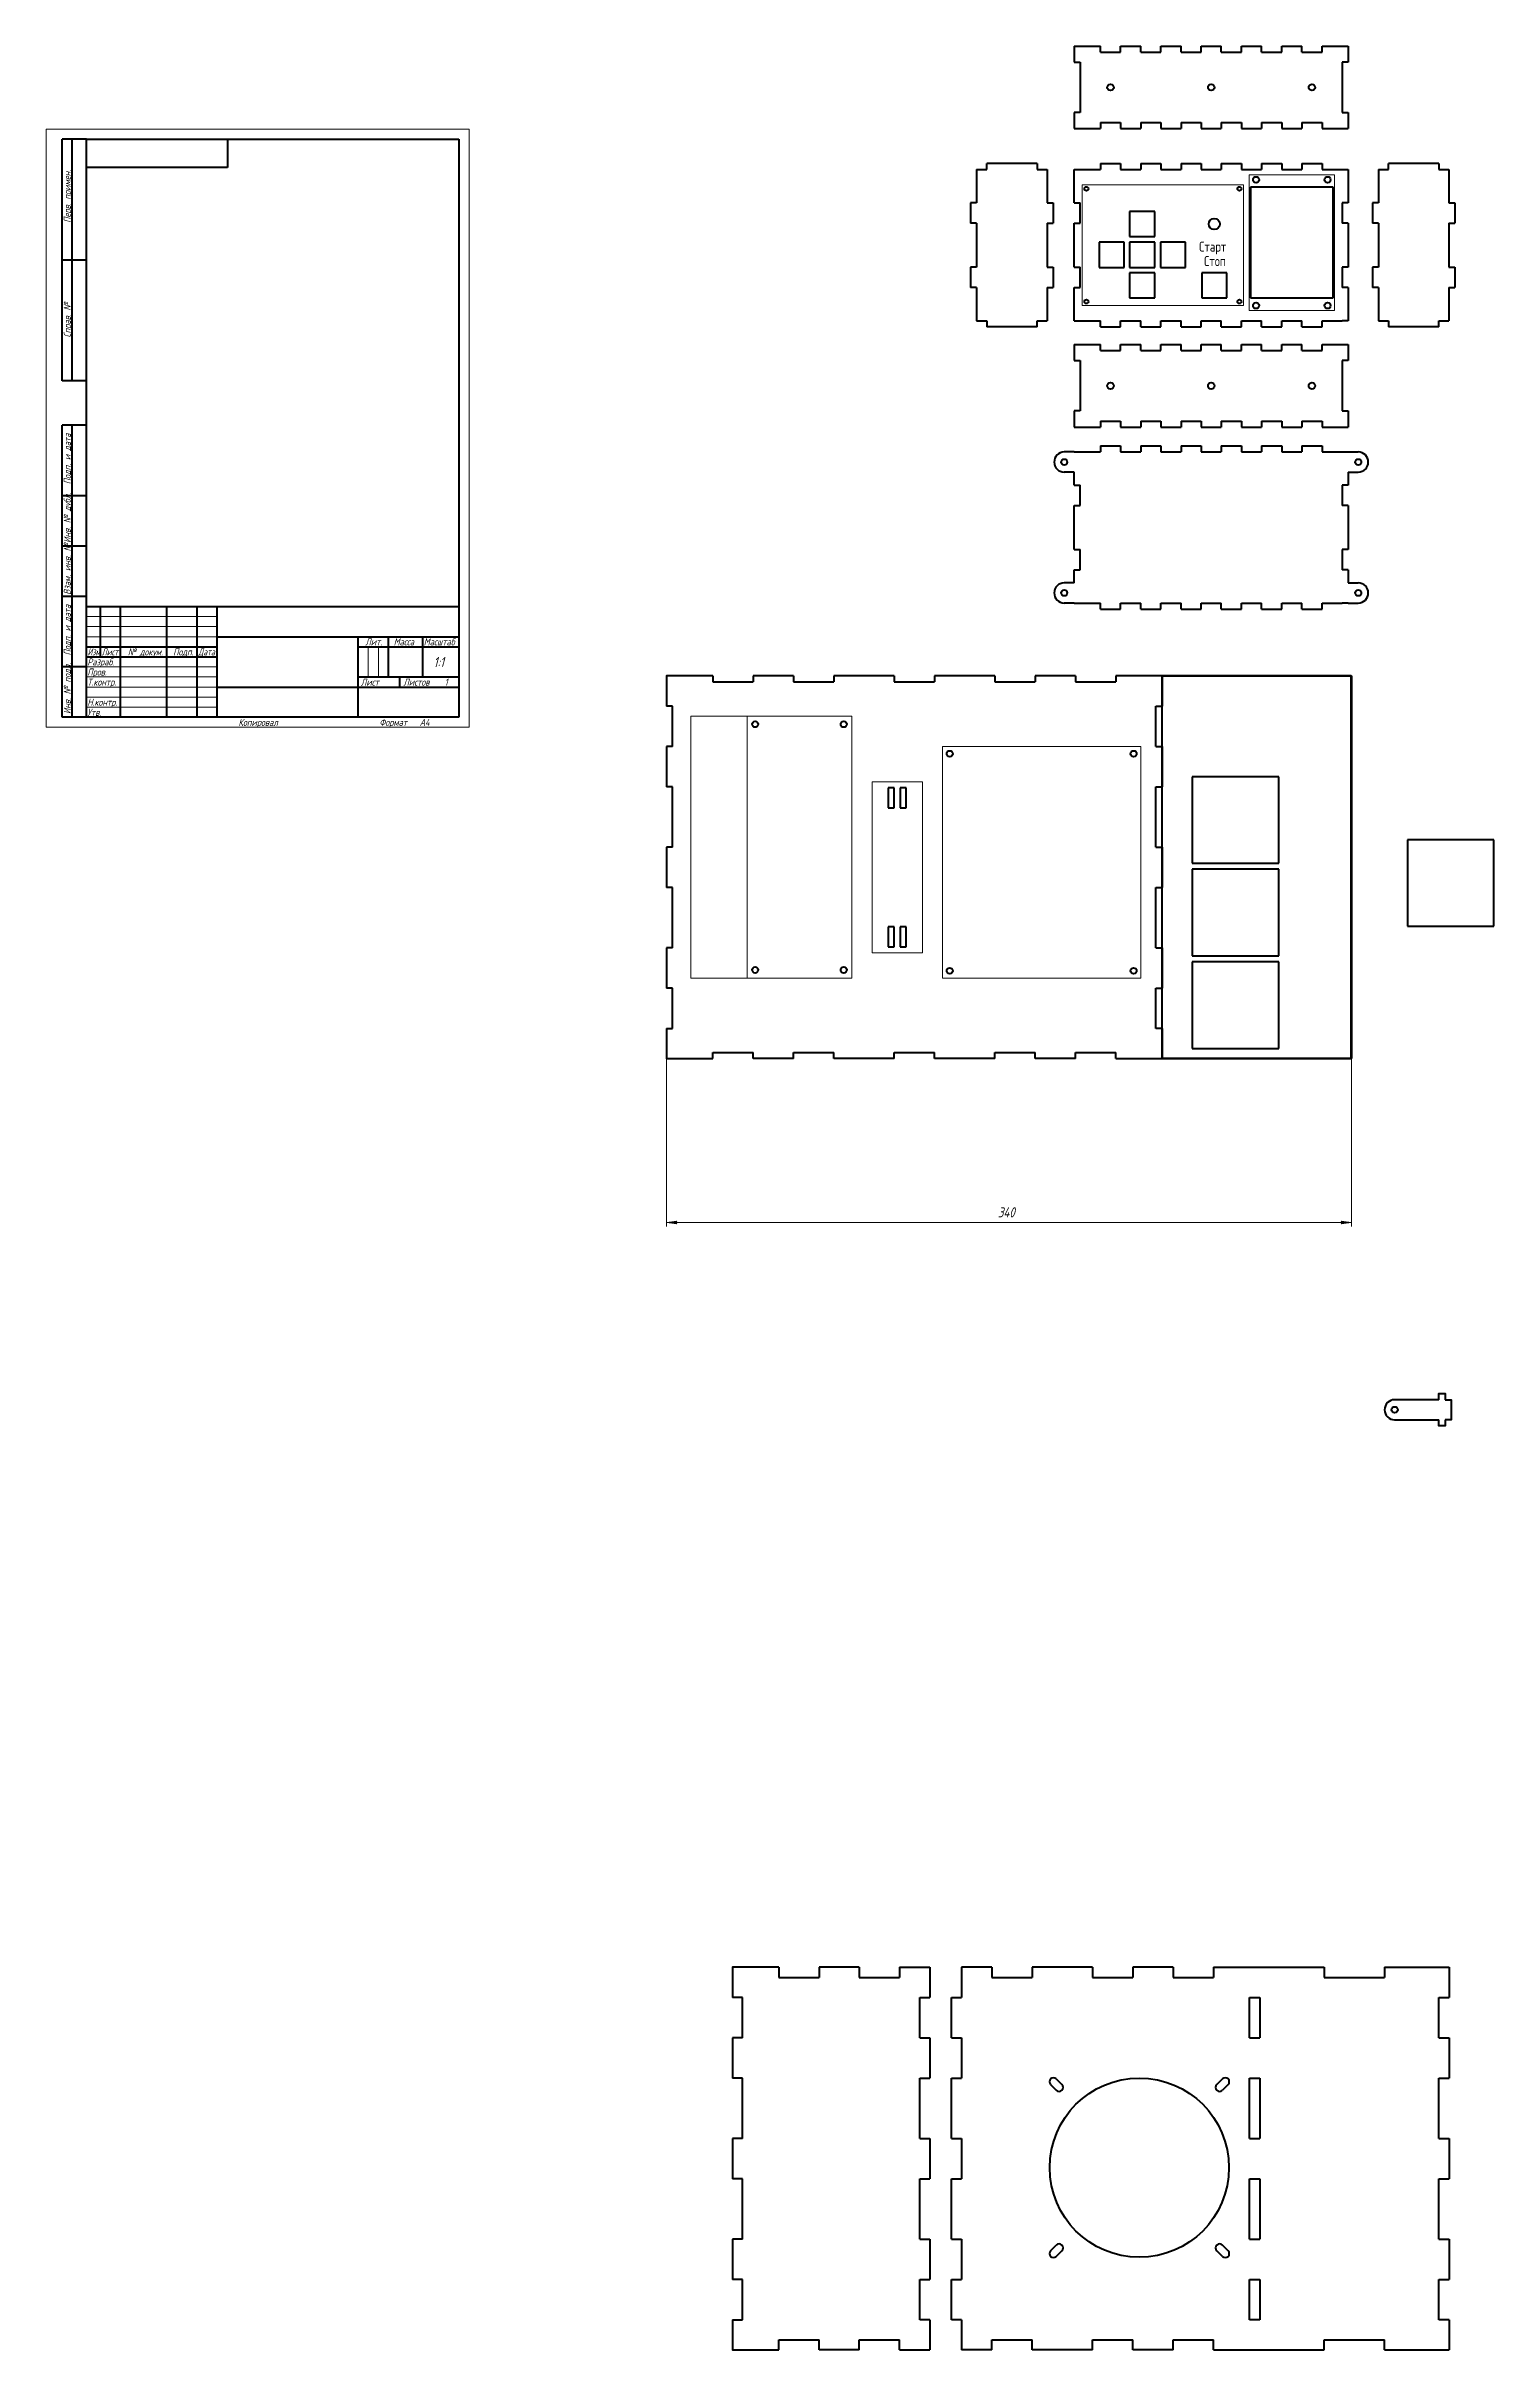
# Model space of a CAD drawing. Header units: millimetres. Extents: x 0 to 1553, y -1348 to 338.
# Drawn here: x 0 to 719, y -806 to 338 of the extents above; entities that cross this region are included whole.
import ezdxf

# ---------------------------------------------------------------- set-up
doc = ezdxf.new("R2010")
doc.units = ezdxf.units.MM
doc.linetypes.add('K5LT_BASIC', pattern=[0])
doc.linetypes.add('K5LT_THIN', pattern=[0])
doc.styles.add('KDIMTEXTSTYLE', font='GOST_AU.SHX', dxfattribs={"width": 0.96, "oblique": 15, "height": 5})
doc.styles.add('KTEXTSTYLE', font='GOST_AU.SHX', dxfattribs={"width": 0.96, "height": 5})
doc.dimstyles.new('KDIMSTYLE (1.00)', dxfattribs={"dimtxt": 5, "dimasz": 1, "dimexe": 2, "dimexo": 0, "dimgap": 1, "dimtad": 1, "dimtxsty": 'KDIMTEXTSTYLE', "dimsah": 1, "dimcen": 0, "dimdle": 1, "dimadec": 0, "dimazin": 0, "dimtfac": 0.667, "dimtmove": 0, "dimatfit": 3, "dimfxl": 1, "dimtvp": 1, "dimtolj": 1, "dimtzin": 0, "dimarcsym": 0})

# ---------------------------------------------------------------- blocks, each defined once
blk = doc.blocks.new('U3')
at = {"color": 150, "linetype": 'K5LT_BASIC', "lineweight": 60, "true_color": 0x0080ff}
for p, q in [((538, 225.7), (538, 213.2)), ((550.5, 225.7), (538, 225.7)), ((550.5, 213.2), (550.5, 225.7)), ((538, 213.2), (550.5, 213.2))]:
    blk.add_line(p, q, dxfattribs=at)
blk = doc.blocks.new('U4')
at = {"color": 150, "linetype": 'K5LT_BASIC', "lineweight": 60, "true_color": 0x0080ff}
for p, q in [((522.8, 240.9), (522.8, 228.4)), ((535.3, 240.9), (522.8, 240.9)), ((535.3, 228.4), (535.3, 240.9)), ((522.8, 228.4), (535.3, 228.4))]:
    blk.add_line(p, q, dxfattribs=at)
blk = doc.blocks.new('U5')
at = {"color": 150, "linetype": 'K5LT_BASIC', "lineweight": 60, "true_color": 0x0080ff}
for p, q in [((538, 240.9), (538, 228.4)), ((550.5, 240.9), (538, 240.9)), ((550.5, 228.4), (550.5, 240.9)), ((538, 228.4), (550.5, 228.4))]:
    blk.add_line(p, q, dxfattribs=at)
blk = doc.blocks.new('U6')
at = {"color": 150, "linetype": 'K5LT_BASIC', "lineweight": 60, "true_color": 0x0080ff}
for p, q in [((553.3, 240.9), (553.3, 228.4)), ((565.8, 240.9), (553.3, 240.9)), ((565.8, 228.4), (565.8, 240.9)), ((553.3, 228.4), (565.8, 228.4))]:
    blk.add_line(p, q, dxfattribs=at)
blk = doc.blocks.new('U7')
at = {"color": 150, "linetype": 'K5LT_BASIC', "lineweight": 60, "true_color": 0x0080ff}
for p, q in [((538, 256.2), (538, 243.7)), ((550.5, 256.2), (538, 256.2)), ((550.5, 243.7), (550.5, 256.2)), ((538, 243.7), (550.5, 243.7))]:
    blk.add_line(p, q, dxfattribs=at)
blk = doc.blocks.new('U8')
at = {"color": 150, "linetype": 'K5LT_BASIC', "lineweight": 60, "true_color": 0x0080ff}
for p, q in [((573.8, 225.7), (573.8, 213.2)), ((586.3, 225.7), (573.8, 225.7)), ((586.3, 213.2), (586.3, 225.7)), ((573.8, 213.2), (586.3, 213.2))]:
    blk.add_line(p, q, dxfattribs=at)
blk = doc.blocks.new('U9')
at = {"color": 7, "linetype": 'K5LT_THIN', "lineweight": 18}
for p, q in [((639.8, 274.4), (597.3, 274.4)), ((597.3, 274.4), (597.3, 206.9)), ((639.8, 206.9), (639.8, 274.4)), ((597.3, 206.9), (639.8, 206.9))]:
    blk.add_line(p, q, dxfattribs=at)
blk = doc.blocks.new('U10')
at = {"color": 150, "linetype": 'K5LT_BASIC', "lineweight": 60, "true_color": 0x0080ff}
for p, q in [((639, 268.2), (598, 268.2)), ((598, 268.2), (598, 213.2)), ((639, 213.2), (639, 268.2)), ((598, 213.2), (639, 213.2))]:
    blk.add_line(p, q, dxfattribs=at)
blk = doc.blocks.new('T3')
at = {"color": 7, "char_height": 5, "attachment_point": 1, "style": 'KTEXTSTYLE'}
for s, insert in [('\\H5.0;\\W1.000;\\Q15;\\Q0;\\W0.965;Старт', (572.5, 241.2)), ('\\H5.0;\\W1.000;\\Q15;\\Q0;\\W0.965; Стоп', (572.5, 234))]:
    blk.add_mtext(s, dxfattribs=dict(at, insert=insert))
blk = doc.blocks.new('U11')
at = {"color": 7, "linetype": 'K5LT_THIN', "lineweight": 18}
for p, q in [((400.1, 5.5), (348.1, 5.5)), ((348.1, 5.5), (348.1, -124.5)), ((400.1, -124.5), (400.1, 5.5)), ((348.1, -124.5), (400.1, -124.5))]:
    blk.add_line(p, q, dxfattribs=at)
blk = doc.blocks.new('U12')
at = {"color": 7, "linetype": 'K5LT_THIN', "lineweight": 18}
for p, q in [((400.1, 5.5), (320.1, 5.5)), ((320.1, 5.5), (320.1, -124.5)), ((400.1, -124.5), (400.1, 5.5)), ((320.1, -124.5), (400.1, -124.5))]:
    blk.add_line(p, q, dxfattribs=at)
blk = doc.blocks.new('U13')
at = {"color": 7, "linetype": 'K5LT_THIN', "lineweight": 18}
for p, q in [((543.6, -9.5), (445.1, -9.5)), ((445.1, -9.5), (445.1, -124.5)), ((543.6, -124.5), (543.6, -9.5)), ((445.1, -124.5), (543.6, -124.5))]:
    blk.add_line(p, q, dxfattribs=at)
blk = doc.blocks.new('U14')
at = {"color": 7, "linetype": 'K5LT_THIN', "lineweight": 18}
for p, q in [((435.1, -27), (410.1, -27)), ((410.1, -27), (410.1, -112)), ((435.1, -112), (435.1, -27)), ((410.1, -112), (435.1, -112))]:
    blk.add_line(p, q, dxfattribs=at)
blk = doc.blocks.new('U15')
at = {"color": 150, "linetype": 'K5LT_BASIC', "lineweight": 60, "true_color": 0x0080ff}
for p, q in [((427.1, -30), (424.1, -30)), ((424.1, -30), (424.1, -40)), ((427.1, -40), (427.1, -30)), ((424.1, -40), (427.1, -40))]:
    blk.add_line(p, q, dxfattribs=at)
blk = doc.blocks.new('U16')
at = {"color": 150, "linetype": 'K5LT_BASIC', "lineweight": 60, "true_color": 0x0080ff}
for p, q in [((421.1, -30), (418.1, -30)), ((418.1, -30), (418.1, -40)), ((421.1, -40), (421.1, -30)), ((418.1, -40), (421.1, -40))]:
    blk.add_line(p, q, dxfattribs=at)
blk = doc.blocks.new('U17')
at = {"color": 150, "linetype": 'K5LT_BASIC', "lineweight": 60, "true_color": 0x0080ff}
for p, q in [((427.1, -99), (424.1, -99)), ((424.1, -99), (424.1, -109)), ((427.1, -109), (427.1, -99)), ((424.1, -109), (427.1, -109))]:
    blk.add_line(p, q, dxfattribs=at)
blk = doc.blocks.new('U18')
at = {"color": 150, "linetype": 'K5LT_BASIC', "lineweight": 60, "true_color": 0x0080ff}
for p, q in [((421.1, -99), (418.1, -99)), ((418.1, -99), (418.1, -109)), ((421.1, -109), (421.1, -99)), ((418.1, -109), (421.1, -109))]:
    blk.add_line(p, q, dxfattribs=at)
blk = doc.blocks.new('U44')
at = {"color": 150, "linetype": 'K5LT_BASIC', "lineweight": 60, "true_color": 0x0080ff}
for p, q in [((612.1, -116.5), (569.1, -116.5)), ((569.1, -116.5), (569.1, -159.5)), ((612.1, -159.5), (612.1, -116.5)), ((569.1, -159.5), (612.1, -159.5))]:
    blk.add_line(p, q, dxfattribs=at)
blk = doc.blocks.new('U45')
at = {"color": 150, "linetype": 'K5LT_BASIC', "lineweight": 60, "true_color": 0x0080ff}
for p, q in [((718.9, -55.8), (675.9, -55.8)), ((675.9, -55.8), (675.9, -98.8)), ((718.9, -98.8), (718.9, -55.8)), ((675.9, -98.8), (718.9, -98.8))]:
    blk.add_line(p, q, dxfattribs=at)
blk = doc.blocks.new('U46')
at = {"color": 150, "linetype": 'K5LT_BASIC', "lineweight": 60, "true_color": 0x0080ff}
for p, q in [((612.1, -70.5), (569.1, -70.5)), ((569.1, -70.5), (569.1, -113.5)), ((612.1, -113.5), (612.1, -70.5)), ((569.1, -113.5), (612.1, -113.5))]:
    blk.add_line(p, q, dxfattribs=at)
blk = doc.blocks.new('U47')
at = {"color": 150, "linetype": 'K5LT_BASIC', "lineweight": 60, "true_color": 0x0080ff}
for p, q in [((612.1, -24.5), (569.1, -24.5)), ((569.1, -24.5), (569.1, -67.5)), ((612.1, -67.5), (612.1, -24.5)), ((569.1, -67.5), (612.1, -67.5))]:
    blk.add_line(p, q, dxfattribs=at)
blk = doc.blocks.new('U48')
at = {"color": 150, "linetype": 'K5LT_BASIC', "lineweight": 60, "true_color": 0x0080ff}
for p, q in [((554.1, 25.5), (648.1, 25.5)), ((554.1, -164.5), (554.1, 25.5)), ((648.1, 25.5), (648.1, -164.5)), ((648.1, -164.5), (554.1, -164.5))]:
    blk.add_line(p, q, dxfattribs=at)
blk = doc.blocks.new('D0')
for points in [[(312.6, -245.8), (313.1, -245.2), (308.1, -245.8), (313.1, -246.5)], [(648.1, -245.8), (643.1, -245.2), (643.6, -245.8), (643.1, -246.5)]]:
    blk.add_hatch(color=7).paths.add_polyline_path(points)
at = {"color": 7, "linetype": 'K5LT_THIN', "lineweight": 18}
for p, q in [((308.1, -164.5), (308.1, -247.8)), ((648.1, -164.5), (648.1, -247.8)), ((308.1, -245.8), (313.1, -245.2)), ((313.1, -246.5), (308.1, -245.8)), ((313.1, -245.2), (312.6, -245.8)), ((312.6, -245.8), (313.1, -246.5)), ((643.6, -245.8), (643.1, -245.2)), ((643.1, -245.2), (648.1, -245.8)), ((648.1, -245.8), (643.1, -246.5)), ((643.1, -246.5), (643.6, -245.8))]:
    blk.add_line(p, q, dxfattribs=at)
blk.add_wipeout([(472.6, -244.8), (472.6, -237.5), (483.1, -237.5), (483.1, -244.8)])
blk.add_line((308.1, -245.8), (648.1, -245.8), dxfattribs=at)
at = {"color": 7, "insert": (472.6, -238.3), "char_height": 5, "attachment_point": 1, "style": 'KTEXTSTYLE'}
blk.add_mtext('\\H5.0;\\W1.000;\\Q15;\\Q15;\\W0.965;340', dxfattribs=at)
blk = doc.blocks.new('KDIMARROW_01')
blk.add_hatch(color=0).paths.add_polyline_path([(0, 0), (-5, 0.7), (-4.5, 0), (-5, -0.7)])
at = {"color": 0, "linetype": 'K5LT_THIN', "lineweight": 18}
for p, q in [((-4.5, 0), (-5, 0.7)), ((-5, 0.7), (0, 0)), ((0, 0), (-5, -0.7)), ((-5, -0.7), (-4.5, 0)), ((0, 0), (-1, 0))]:
    blk.add_line(p, q, dxfattribs=at)
blk = doc.blocks.new('U57')
at = {"color": 7, "linetype": 'K5LT_THIN', "lineweight": 18}
for p, q in [((0, 0), (0, 297)), ((0, 297), (210, 297)), ((210, 297), (210, 0)), ((20, 55), (85, 55)), ((20, 50), (85, 50)), ((20, 45), (85, 45)), ((160, 25), (160, 40)), ((165, 25), (165, 40)), ((20, 30), (85, 30)), ((20, 25), (85, 25)), ((20, 20), (85, 20)), ((20, 15), (85, 15)), ((210, 0), (0, 0)), ((20, 10), (85, 10))]:
    blk.add_line(p, q, dxfattribs=at)
at = {"color": 150, "linetype": 'K5LT_BASIC', "lineweight": 60, "true_color": 0x0080ff}
for p, q in [((8, 172), (8, 292)), ((20, 292), (8, 292)), ((13, 172), (13, 292)), ((20, 5), (20, 292)), ((20, 292), (205, 292)), ((90, 292), (90, 278)), ((205, 292), (205, 5)), ((90, 278), (20, 278)), ((20, 232), (8, 232)), ((20, 172), (8, 172)), ((8, 5), (8, 150)), ((20, 150), (8, 150)), ((13, 5), (13, 150)), ((20, 115), (8, 115)), ((20, 90), (8, 90)), ((20, 65), (8, 65)), ((20, 60), (205, 60)), ((20, 5), (20, 60)), ((27, 35), (27, 60)), ((37, 5), (37, 60)), ((60, 5), (60, 60)), ((75, 5), (75, 60)), ((85, 5), (85, 60)), ((20, 40), (85, 40)), ((20, 35), (85, 35)), ((85, 45), (205, 45)), ((155, 5), (155, 45)), ((155, 40), (170, 40)), ((170, 25), (170, 45)), ((170, 40), (205, 40)), ((187, 25), (187, 45)), ((20, 30), (8, 30)), ((155, 25), (205, 25)), ((175.6, 20), (175.6, 25)), ((85, 20), (155, 20)), ((155, 20), (205, 20)), ((20, 5), (8, 5)), ((205, 5), (20, 5))]:
    blk.add_line(p, q, dxfattribs=at)
at = {"color": 7, "char_height": 3.5, "attachment_point": 1, "rotation": 90, "style": 'KTEXTSTYLE'}
for s, insert in [('\\H5.0;\\W1.000;\\Q15;\\Q15;\\W0.965;\\H3.50;Перв. примен.', (8.8, 250.5)), ('\\H5.0;\\W1.000;\\Q15;\\Q15;\\W0.965;\\H3.50;Справ. №', (8.8, 193.6)), ('\\H5.0;\\W1.000;\\Q15;\\Q15;\\W0.965;\\H3.50;Подп. и дата', (8.8, 120.7)), ('\\H5.0;\\W1.000;\\Q15;\\Q15;\\W0.965;\\H3.50;Инв. № дубл.', (8.8, 91.6)), ('\\H5.0;\\W1.000;\\Q15;\\Q15;\\W0.965;\\H3.50;Взам. инв. №', (8.8, 65.8)), ('\\H5.0;\\W1.000;\\Q15;\\Q15;\\W0.965;\\H3.50;Подп. и дата', (8.8, 35.7)), ('\\H5.0;\\W1.000;\\Q15;\\Q15;\\W0.965;\\H3.50;Инв. № подл.', (8.8, 6.6))]:
    blk.add_mtext(s, dxfattribs=dict(at, insert=insert))
at = {"color": 7, "attachment_point": 1, "style": 'KTEXTSTYLE'}
for s, insert, char_height in [('\\H5.0;\\W1.000;\\Q15;\\Q15;\\W0.784;\\H3.50;Изм.', (20.6, 39.2), 3.5), ('\\H5.0;\\W1.000;\\Q15;\\Q15;\\W0.799;\\H3.50;Лист', (27.6, 39.2), 3.5), ('\\H5.0;\\W1.000;\\Q15;\\Q15;\\W0.965;\\H3.50;№ докум.', (40.6, 39.2), 3.5), ('\\H5.0;\\W1.000;\\Q15;\\Q15;\\W0.965;\\H3.50;Подп.', (63.1, 39.2), 3.5), ('\\H5.0;\\W1.000;\\Q15;\\Q15;\\W0.799;\\H3.50;Дата', (75.6, 39.2), 3.5), ('\\H5.0;\\W1.000;\\Q15;\\Q15;\\W0.965;\\H3.50;Лит.', (158.5, 44.2), 3.5), ('\\H5.0;\\W1.000;\\Q15;\\Q15;\\W0.965;\\H3.50;Масса', (172.6, 44.2), 3.5), ('\\H5.0;\\W1.000;\\Q15;\\Q15;\\W0.930;\\H3.50;Масштаб', (187.5, 44.2), 3.5), ('\\H5.0;\\W1.000;\\Q15;\\Q15;\\W0.965;1:1', (192.4, 34.9), 5), ('\\H5.0;\\W1.000;\\Q15;\\Q15;\\W0.965;\\H3.50;Разраб.', (20.5, 34.2), 3.5), ('\\H5.0;\\W1.000;\\Q15;\\Q15;\\W0.965;\\H3.50;Пров.', (20.5, 29.2), 3.5), ('\\H5.0;\\W1.000;\\Q15;\\Q15;\\W0.965;\\H3.50;Т.контр.', (20.5, 24.2), 3.5), ('\\H5.0;\\W1.000;\\Q15;\\Q15;\\W0.965;\\H3.50;Лист', (156.3, 24.2), 3.5), ('\\H5.0;\\W1.000;\\Q15;\\Q15;\\W0.965;\\H3.50;Листов', (177.4, 24.2), 3.5), ('\\H5.0;\\W1.000;\\Q15;\\Q15;\\W0.965;\\H3.50;1', (197.9, 24.2), 3.5), ('\\H5.0;\\W1.000;\\Q15;\\Q15;\\W0.965;\\H3.50;Н.контр.', (20.5, 14.2), 3.5), ('\\H5.0;\\W1.000;\\Q15;\\Q15;\\W0.965;\\H3.50;Утв.', (20.5, 9.2), 3.5), ('\\H5.0;\\W1.000;\\Q15;\\Q15;\\W0.965;\\H3.50;Копировал', (95.5, 4.2), 3.5), ('\\H5.0;\\W1.000;\\Q15;\\Q15;\\W0.965;\\H3.50;Формат', (165.5, 4.2), 3.5), ('\\H5.0;\\W1.000;\\Q15;\\Q15;\\W0.965;\\H3.50;A4', (185.5, 4.2), 3.5)]:
    blk.add_mtext(s, dxfattribs=dict(at, insert=insert, char_height=char_height))

msp = doc.modelspace()

# ---------------------------------------------------------------- linework, layer by layer
at = {"color": 150, "linetype": 'K5LT_BASIC', "lineweight": 60, "true_color": 0x0080ff}
for p, q in [((510.513, 338.265), (513.513, 338.265)), ((510.513, 338.265), (510.513, 330.265)), ((523.513, 335.265), (523.513, 338.265)), ((533.513, 335.265), (533.513, 338.265)), ((543.513, 335.265), (543.513, 338.265)), ((553.513, 335.265), (553.513, 338.265)), ((563.513, 335.265), (563.513, 338.265)), ((573.513, 335.265), (573.513, 338.265)), ((583.513, 335.265), (583.513, 338.265)), ((593.513, 335.265), (593.513, 338.265)), ((603.513, 335.265), (603.513, 338.265)), ((613.513, 335.265), (613.513, 338.265)), ((623.513, 335.265), (623.513, 338.265)), ((623.513, 335.265), (633.513, 335.265)), ((633.513, 335.265), (633.513, 338.265)), ((646.513, 338.265), (646.513, 330.265)), ((510.513, 330.265), (513.513, 330.265)), ((513.513, 330.265), (513.513, 305.265)), ((643.513, 330.265), (643.513, 305.265)), ((646.513, 330.265), (643.513, 330.265)), ((513.513, 305.265), (510.513, 305.265)), ((510.513, 305.265), (510.513, 297.265)), ((523.513, 300.265), (523.513, 297.265)), ((533.513, 300.265), (533.513, 297.265)), ((543.513, 300.265), (543.513, 297.265)), ((553.513, 300.265), (553.513, 297.265)), ((563.513, 300.265), (563.513, 297.265)), ((573.513, 300.265), (573.513, 297.265)), ((583.513, 300.265), (583.513, 297.265)), ((593.513, 300.265), (593.513, 297.265)), ((603.513, 300.265), (603.513, 297.265)), ((613.513, 300.265), (613.513, 297.265)), ((623.513, 300.265), (623.513, 297.265)), ((623.513, 300.265), (633.513, 300.265)), ((633.513, 300.265), (633.513, 297.265)), ((643.513, 305.265), (646.513, 305.265)), ((646.513, 305.265), (646.513, 297.265)), ((510.513, 297.265), (513.513, 297.265)), ((462.037, 276.912), (467.037, 276.912)), ((467.037, 276.912), (467.037, 279.912)), ((492.037, 279.912), (467.037, 279.912)), ((492.037, 279.912), (492.037, 276.912)), ((492.037, 276.912), (497.037, 276.912)), ((510.513, 276.912), (513.513, 276.912)), ((523.513, 279.912), (523.513, 276.912)), ((533.513, 279.912), (533.513, 276.912)), ((543.513, 279.912), (543.513, 276.912)), ((553.513, 279.912), (553.513, 276.912)), ((563.513, 279.912), (563.513, 276.912)), ((573.513, 279.912), (573.513, 276.912)), ((583.513, 279.912), (583.513, 276.912)), ((593.513, 279.912), (593.513, 276.912)), ((603.513, 279.912), (603.513, 276.912)), ((613.513, 279.912), (613.513, 276.912)), ((623.513, 279.912), (623.513, 276.912)), ((623.513, 279.912), (633.513, 279.912)), ((633.513, 279.912), (633.513, 276.912)), ((661.504, 276.912), (666.504, 276.912)), ((666.504, 276.912), (666.504, 279.912)), ((691.504, 279.912), (666.504, 279.912)), ((691.504, 279.912), (691.504, 276.912)), ((691.504, 276.912), (696.504, 276.912)), ((462.037, 260.412), (459.037, 260.412)), ((497.037, 260.412), (500.037, 260.412)), ((510.513, 260.412), (513.513, 260.412)), ((646.513, 260.412), (643.513, 260.412)), ((661.504, 260.412), (658.504, 260.412)), ((696.504, 260.412), (699.504, 260.412)), ((462.037, 250.412), (459.037, 250.412)), ((497.037, 250.412), (500.037, 250.412)), ((510.513, 250.412), (513.513, 250.412)), ((646.513, 250.412), (643.513, 250.412)), ((661.504, 250.412), (658.504, 250.412)), ((696.504, 250.412), (699.504, 250.412)), ((462.037, 228.412), (459.037, 228.412)), ((462.037, 218.412), (459.037, 218.412)), ((497.037, 228.412), (500.037, 228.412)), ((497.037, 218.412), (500.037, 218.412)), ((510.513, 228.412), (513.513, 228.412)), ((510.513, 218.412), (513.513, 218.412)), ((646.513, 228.412), (643.513, 228.412)), ((646.513, 218.412), (643.513, 218.412)), ((661.504, 228.412), (658.504, 228.412)), ((661.504, 218.412), (658.504, 218.412)), ((696.504, 228.412), (699.504, 228.412)), ((696.504, 218.412), (699.504, 218.412)), ((462.037, 201.912), (467.037, 201.912)), ((467.037, 201.912), (467.037, 198.912)), ((492.037, 198.912), (467.037, 198.912)), ((492.037, 198.912), (492.037, 201.912)), ((492.037, 201.912), (497.037, 201.912)), ((510.513, 201.912), (513.513, 201.912)), ((513.513, 201.912), (523.513, 201.912)), ((523.513, 198.912), (523.513, 201.912)), ((533.513, 198.912), (533.513, 201.912)), ((543.513, 198.912), (543.513, 201.912)), ((553.513, 198.912), (553.513, 201.912)), ((563.513, 198.912), (563.513, 201.912)), ((573.513, 198.912), (573.513, 201.912)), ((583.513, 198.912), (583.513, 201.912)), ((593.513, 198.912), (593.513, 201.912)), ((603.513, 198.912), (603.513, 201.912)), ((613.513, 198.912), (613.513, 201.912)), ((623.513, 198.912), (623.513, 201.912)), ((623.513, 198.912), (633.513, 198.912)), ((633.513, 198.912), (633.513, 201.912)), ((633.513, 201.912), (643.513, 201.912)), ((646.513, 201.912), (643.513, 201.912)), ((661.504, 201.912), (666.504, 201.912)), ((666.504, 201.912), (666.504, 198.912)), ((691.504, 198.912), (666.504, 198.912)), ((691.504, 198.912), (691.504, 201.912)), ((691.504, 201.912), (696.504, 201.912)), ((510.513, 190.084), (513.513, 190.084)), ((510.513, 190.084), (510.513, 182.084)), ((523.513, 187.084), (523.513, 190.084)), ((533.513, 187.084), (533.513, 190.084)), ((543.513, 187.084), (543.513, 190.084)), ((553.513, 187.084), (553.513, 190.084)), ((563.513, 187.084), (563.513, 190.084)), ((573.513, 187.084), (573.513, 190.084)), ((583.513, 187.084), (583.513, 190.084)), ((593.513, 187.084), (593.513, 190.084)), ((603.513, 187.084), (603.513, 190.084)), ((613.513, 187.084), (613.513, 190.084)), ((623.513, 187.084), (623.513, 190.084)), ((623.513, 187.084), (633.513, 187.084)), ((633.513, 187.084), (633.513, 190.084)), ((646.513, 190.084), (646.513, 182.084)), ((510.513, 182.084), (513.513, 182.084)), ((513.513, 182.084), (513.513, 157.084)), ((643.513, 182.084), (643.513, 157.084)), ((646.513, 182.084), (643.513, 182.084)), ((513.513, 157.084), (510.513, 157.084)), ((510.513, 157.084), (510.513, 149.084)), ((510.513, 149.084), (513.513, 149.084)), ((523.513, 152.084), (523.513, 149.084)), ((533.513, 152.084), (533.513, 149.084)), ((543.513, 152.084), (543.513, 149.084)), ((553.513, 152.084), (553.513, 149.084)), ((563.513, 152.084), (563.513, 149.084)), ((573.513, 152.084), (573.513, 149.084)), ((583.513, 152.084), (583.513, 149.084)), ((593.513, 152.084), (593.513, 149.084)), ((603.513, 152.084), (603.513, 149.084)), ((613.513, 152.084), (613.513, 149.084)), ((623.513, 152.084), (623.513, 149.084)), ((623.513, 152.084), (633.513, 152.084)), ((633.513, 152.084), (633.513, 149.084)), ((643.513, 157.084), (646.513, 157.084)), ((646.513, 157.084), (646.513, 149.084)), ((523.513, 139.722), (523.513, 136.722)), ((533.513, 139.722), (533.513, 136.722)), ((543.513, 139.722), (543.513, 136.722)), ((553.513, 139.722), (553.513, 136.722)), ((563.513, 139.722), (563.513, 136.722)), ((573.513, 139.722), (573.513, 136.722)), ((583.513, 139.722), (583.513, 136.722)), ((593.513, 139.722), (593.513, 136.722)), ((603.513, 139.722), (603.513, 136.722)), ((613.513, 139.722), (613.513, 136.722)), ((623.513, 139.722), (623.513, 136.722)), ((623.513, 139.722), (633.513, 139.722)), ((633.513, 139.722), (633.513, 136.722)), ((510.513, 136.722), (505.513, 136.722)), ((510.513, 126.722), (505.513, 126.722)), ((510.513, 136.722), (513.513, 136.722)), ((646.513, 136.722), (651.513, 136.722)), ((646.513, 126.722), (651.513, 126.722)), ((510.513, 120.222), (513.513, 120.222)), ((646.513, 120.222), (643.513, 120.222)), ((510.513, 110.222), (513.513, 110.222)), ((646.513, 110.222), (643.513, 110.222)), ((510.513, 88.222), (513.513, 88.222)), ((646.513, 88.222), (643.513, 88.222)), ((510.513, 71.722), (505.513, 71.722)), ((510.513, 78.222), (513.513, 78.222)), ((646.513, 78.222), (643.513, 78.222)), ((646.513, 71.722), (651.513, 71.722)), ((510.513, 61.722), (505.513, 61.722)), ((510.513, 61.722), (513.513, 61.722)), ((510.513, 61.722), (513.513, 61.722)), ((513.513, 61.722), (523.513, 61.722)), ((523.513, 58.722), (523.513, 61.722)), ((533.513, 58.722), (533.513, 61.722)), ((543.513, 58.722), (543.513, 61.722)), ((553.513, 58.722), (553.513, 61.722)), ((563.513, 58.722), (563.513, 61.722)), ((573.513, 58.722), (573.513, 61.722)), ((583.513, 58.722), (583.513, 61.722)), ((593.513, 58.722), (593.513, 61.722)), ((603.513, 58.722), (603.513, 61.722)), ((613.513, 58.722), (613.513, 61.722)), ((623.513, 58.722), (623.513, 61.722)), ((623.513, 58.722), (633.513, 58.722)), ((633.513, 58.722), (633.513, 61.722)), ((633.513, 61.722), (643.513, 61.722)), ((646.513, 61.722), (643.513, 61.722)), ((646.513, 61.722), (651.513, 61.722)), ((331.071, 25.511), (331.071, 22.511)), ((351.071, 25.511), (351.071, 22.511)), ((371.071, 25.511), (371.071, 22.511)), ((391.071, 25.511), (391.071, 22.511)), ((421.071, 25.511), (421.071, 22.511)), ((441.071, 25.511), (441.071, 22.511)), ((471.071, 25.511), (471.071, 22.511)), ((491.071, 25.511), (491.071, 22.511)), ((511.071, 25.511), (511.071, 22.511)), ((531.071, 25.511), (531.071, 22.511)), ((554.071, 25.511), (554.071, 10.511)), ((331.071, 22.511), (351.071, 22.511)), ((371.071, 22.511), (391.071, 22.511)), ((421.071, 22.511), (441.071, 22.511)), ((471.071, 22.511), (491.071, 22.511)), ((511.071, 22.511), (531.071, 22.511)), ((311.071, 10.511), (308.071, 10.511)), ((551.071, 10.511), (554.071, 10.511)), ((311.071, -9.489), (308.071, -9.489)), ((308.071, -9.489), (308.071, -29.489)), ((551.071, -9.489), (554.071, -9.489)), ((554.071, -9.489), (554.071, -29.489)), ((311.071, -29.489), (308.071, -29.489)), ((551.071, -29.489), (554.071, -29.489)), ((311.071, -59.489), (308.071, -59.489)), ((308.071, -59.489), (308.071, -79.489)), ((551.071, -59.489), (554.071, -59.489)), ((554.071, -59.489), (554.071, -79.489)), ((311.071, -79.489), (308.071, -79.489)), ((551.071, -79.489), (554.071, -79.489)), ((311.071, -109.489), (308.071, -109.489)), ((308.071, -109.489), (308.071, -129.489)), ((551.071, -109.489), (554.071, -109.489)), ((554.071, -109.489), (554.071, -129.489)), ((311.071, -129.489), (308.071, -129.489)), ((551.071, -129.489), (554.071, -129.489)), ((308.071, -149.489), (311.071, -149.489)), ((554.071, -149.489), (551.071, -149.489)), ((554.071, -149.489), (554.071, -164.489)), ((331.071, -164.489), (331.071, -161.489)), ((331.071, -161.489), (351.071, -161.489)), ((351.071, -164.489), (351.071, -161.489)), ((371.071, -164.489), (371.071, -161.489)), ((371.071, -161.489), (391.071, -161.489)), ((391.071, -164.489), (391.071, -161.489)), ((421.071, -164.489), (421.071, -161.489)), ((421.071, -161.489), (441.071, -161.489)), ((441.071, -164.489), (441.071, -161.489)), ((471.071, -164.489), (471.071, -161.489)), ((471.071, -161.489), (491.071, -161.489)), ((491.071, -164.489), (491.071, -161.489)), ((511.071, -164.489), (511.071, -161.489)), ((511.071, -161.489), (531.071, -161.489)), ((531.071, -164.489), (531.071, -161.489)), ((664.59, -338.859), (664.59, -338.859)), ((691.59, -333.859), (669.59, -333.859)), ((674.59, -333.859), (669.59, -333.859)), ((669.59, -343.859), (691.59, -343.859)), ((669.59, -343.859), (674.59, -343.859)), ((363.778, -615.675), (363.778, -620.675)), ((383.778, -615.675), (383.778, -620.675)), ((403.778, -615.675), (403.778, -620.675)), ((423.778, -615.675), (423.778, -620.675)), ((423.778, -615.675), (438.778, -615.675)), ((438.778, -615.675), (438.778, -630.675)), ((454.571, -615.675), (454.571, -630.675)), ((469.571, -615.675), (469.571, -620.675)), ((489.571, -615.675), (489.571, -620.675)), ((519.571, -615.675), (519.571, -620.675)), ((539.571, -615.675), (539.571, -620.675)), ((559.571, -615.675), (559.571, -620.675)), ((579.571, -615.675), (579.571, -620.675)), ((579.571, -615.675), (602.571, -615.675)), ((602.571, -615.675), (634.571, -615.675)), ((634.571, -615.675), (634.571, -620.675)), ((664.571, -615.675), (664.571, -620.675)), ((664.571, -615.675), (696.571, -615.675)), ((696.571, -615.675), (696.571, -630.675)), ((363.778, -620.675), (383.778, -620.675)), ((403.778, -620.675), (423.778, -620.675)), ((469.571, -620.675), (489.571, -620.675)), ((519.571, -620.675), (539.571, -620.675)), ((559.571, -620.675), (579.571, -620.675)), ((345.778, -630.675), (340.778, -630.675)), ((433.778, -630.675), (438.778, -630.675)), ((449.571, -630.675), (454.571, -630.675)), ((597.571, -630.675), (602.571, -630.675)), ((602.571, -630.675), (602.571, -650.675)), ((691.571, -630.675), (696.571, -630.675)), ((340.778, -650.675), (340.778, -670.675)), ((345.778, -650.675), (340.778, -650.675)), ((433.778, -650.675), (438.778, -650.675)), ((438.778, -650.675), (438.778, -670.675)), ((449.571, -650.675), (454.571, -650.675)), ((454.571, -650.675), (454.571, -670.675)), ((597.571, -650.675), (602.571, -650.675)), ((691.571, -650.675), (696.571, -650.675)), ((696.571, -650.675), (696.571, -670.675)), ((345.778, -670.675), (340.778, -670.675)), ((433.778, -670.675), (438.778, -670.675)), ((449.571, -670.675), (454.571, -670.675)), ((498.742, -673.925), (501.571, -676.753)), ((501.571, -671.096), (504.399, -673.925)), ((584.071, -671.096), (581.242, -673.925)), ((586.899, -673.925), (584.071, -676.753)), ((597.571, -670.675), (602.571, -670.675)), ((602.571, -670.675), (602.571, -700.675)), ((691.571, -670.675), (696.571, -670.675)), ((340.778, -700.675), (340.778, -720.675)), ((345.778, -700.675), (340.778, -700.675)), ((433.778, -700.675), (438.778, -700.675)), ((438.778, -700.675), (438.778, -720.675)), ((449.571, -700.675), (454.571, -700.675)), ((454.571, -700.675), (454.571, -720.675)), ((597.571, -700.675), (602.571, -700.675)), ((691.571, -700.675), (696.571, -700.675)), ((696.571, -700.675), (696.571, -720.675)), ((345.778, -720.675), (340.778, -720.675)), ((433.778, -720.675), (438.778, -720.675)), ((449.571, -720.675), (454.571, -720.675)), ((597.571, -720.675), (602.571, -720.675)), ((602.571, -720.675), (602.571, -750.675)), ((691.571, -720.675), (696.571, -720.675)), ((340.778, -750.675), (340.778, -770.675)), ((345.778, -750.675), (340.778, -750.675)), ((433.778, -750.675), (438.778, -750.675)), ((438.778, -750.675), (438.778, -770.675)), ((449.571, -750.675), (454.571, -750.675)), ((454.571, -750.675), (454.571, -770.675)), ((498.742, -756.425), (501.571, -753.596)), ((586.899, -756.425), (584.071, -753.596)), ((597.571, -750.675), (602.571, -750.675)), ((691.571, -750.675), (696.571, -750.675)), ((696.571, -750.675), (696.571, -770.675)), ((501.571, -759.253), (504.399, -756.425)), ((584.071, -759.253), (581.242, -756.425)), ((345.778, -770.675), (340.778, -770.675)), ((433.778, -770.675), (438.778, -770.675)), ((449.571, -770.675), (454.571, -770.675)), ((597.571, -770.675), (602.571, -770.675)), ((602.571, -770.675), (602.571, -790.675)), ((691.571, -770.675), (696.571, -770.675)), ((340.778, -790.675), (345.778, -790.675)), ((363.778, -805.675), (363.778, -800.675)), ((363.778, -800.675), (383.778, -800.675)), ((383.778, -805.675), (383.778, -800.675)), ((403.778, -805.675), (403.778, -800.675)), ((403.778, -800.675), (423.778, -800.675)), ((423.778, -805.675), (423.778, -800.675)), ((438.778, -790.675), (433.778, -790.675)), ((438.778, -790.675), (438.778, -805.675)), ((454.571, -790.675), (449.571, -790.675)), ((454.571, -790.675), (454.571, -805.675)), ((469.571, -805.675), (469.571, -800.675)), ((469.571, -800.675), (489.571, -800.675)), ((489.571, -805.675), (489.571, -800.675)), ((519.571, -805.675), (519.571, -800.675)), ((519.571, -800.675), (539.571, -800.675)), ((539.571, -805.675), (539.571, -800.675)), ((559.571, -805.675), (559.571, -800.675)), ((559.571, -800.675), (579.571, -800.675)), ((579.571, -805.675), (579.571, -800.675)), ((602.571, -790.675), (597.571, -790.675)), ((634.571, -805.675), (634.571, -800.675)), ((664.571, -805.675), (664.571, -800.675)), ((696.571, -790.675), (691.571, -790.675)), ((696.571, -790.675), (696.571, -805.675)), ((423.778, -805.675), (438.778, -805.675)), ((579.571, -805.675), (602.571, -805.675)), ((602.571, -805.675), (634.571, -805.675)), ((664.571, -805.675), (696.571, -805.675))]:
    msp.add_line(p, q, dxfattribs=at)
at = {"color": 7, "linetype": 'K5LT_THIN', "lineweight": 18}
for p, q in [((514.513, 209.412), (514.513, 269.412)), ((514.513, 269.412), (594.513, 269.412)), ((594.513, 269.412), (594.513, 209.412)), ((594.513, 209.412), (514.513, 209.412))]:
    msp.add_line(p, q, dxfattribs=at)
at = {"color": 150, "linetype": 'K5LT_BASIC', "lineweight": 60, "true_color": 0x0080ff}
for points in [[(513.513, 338.265), (523.513, 338.265)], [(523.513, 335.265), (533.513, 335.265)], [(533.513, 338.265), (543.513, 338.265)], [(543.513, 335.265), (553.513, 335.265)], [(553.513, 338.265), (563.513, 338.265)], [(563.513, 335.265), (573.513, 335.265)], [(573.513, 338.265), (583.513, 338.265)], [(583.513, 335.265), (593.513, 335.265)], [(593.513, 338.265), (603.513, 338.265)], [(603.513, 335.265), (613.513, 335.265)], [(613.513, 338.265), (623.513, 338.265)], [(633.513, 338.265), (646.513, 338.265)], [(523.513, 300.265), (533.513, 300.265)], [(543.513, 300.265), (553.513, 300.265)], [(563.513, 300.265), (573.513, 300.265)], [(583.513, 300.265), (593.513, 300.265)], [(603.513, 300.265), (613.513, 300.265)], [(513.513, 297.265), (523.513, 297.265)], [(533.513, 297.265), (543.513, 297.265)], [(553.513, 297.265), (563.513, 297.265)], [(573.513, 297.265), (583.513, 297.265)], [(593.513, 297.265), (603.513, 297.265)], [(613.513, 297.265), (623.513, 297.265)], [(633.513, 297.265), (646.513, 297.265)], [(462.037, 276.912), (462.037, 260.412)], [(497.037, 276.912), (497.037, 260.412)], [(510.513, 260.412), (510.513, 276.912)], [(513.513, 276.912), (523.513, 276.912)], [(523.513, 279.912), (533.513, 279.912)], [(533.513, 276.912), (543.513, 276.912)], [(543.513, 279.912), (553.513, 279.912)], [(553.513, 276.912), (563.513, 276.912)], [(563.513, 279.912), (573.513, 279.912)], [(573.513, 276.912), (583.513, 276.912)], [(583.513, 279.912), (593.513, 279.912)], [(593.513, 276.912), (603.513, 276.912)], [(603.513, 279.912), (613.513, 279.912)], [(613.513, 276.912), (623.513, 276.912)], [(633.513, 276.912), (646.513, 276.912)], [(646.513, 276.912), (646.513, 260.412)], [(661.504, 276.912), (661.504, 260.412)], [(696.504, 276.912), (696.504, 260.412)], [(459.037, 260.412), (459.037, 250.412)], [(500.037, 260.412), (500.037, 250.412)], [(513.513, 250.412), (513.513, 260.412)], [(643.513, 260.412), (643.513, 250.412)], [(658.504, 260.412), (658.504, 250.412)], [(699.504, 260.412), (699.504, 250.412)], [(462.037, 250.412), (462.037, 228.412)], [(497.037, 250.412), (497.037, 228.412)], [(510.513, 228.412), (510.513, 250.412)], [(646.513, 250.412), (646.513, 228.412)], [(661.504, 250.412), (661.504, 228.412)], [(696.504, 250.412), (696.504, 228.412)], [(459.037, 228.412), (459.037, 218.412)], [(462.037, 218.412), (462.037, 201.912)], [(497.037, 218.412), (497.037, 201.912)], [(500.037, 228.412), (500.037, 218.412)], [(510.513, 201.912), (510.513, 218.412)], [(513.513, 218.412), (513.513, 228.412)], [(643.513, 228.412), (643.513, 218.412)], [(646.513, 218.412), (646.513, 201.912)], [(658.504, 228.412), (658.504, 218.412)], [(661.504, 218.412), (661.504, 201.912)], [(696.504, 218.412), (696.504, 201.912)], [(699.504, 228.412), (699.504, 218.412)], [(523.513, 198.912), (533.513, 198.912)], [(533.513, 201.912), (543.513, 201.912)], [(543.513, 198.912), (553.513, 198.912)], [(553.513, 201.912), (563.513, 201.912)], [(563.513, 198.912), (573.513, 198.912)], [(573.513, 201.912), (583.513, 201.912)], [(583.513, 198.912), (593.513, 198.912)], [(593.513, 201.912), (603.513, 201.912)], [(603.513, 198.912), (613.513, 198.912)], [(613.513, 201.912), (623.513, 201.912)], [(513.513, 190.084), (523.513, 190.084)], [(523.513, 187.084), (533.513, 187.084)], [(533.513, 190.084), (543.513, 190.084)], [(543.513, 187.084), (553.513, 187.084)], [(553.513, 190.084), (563.513, 190.084)], [(563.513, 187.084), (573.513, 187.084)], [(573.513, 190.084), (583.513, 190.084)], [(583.513, 187.084), (593.513, 187.084)], [(593.513, 190.084), (603.513, 190.084)], [(603.513, 187.084), (613.513, 187.084)], [(613.513, 190.084), (623.513, 190.084)], [(633.513, 190.084), (646.513, 190.084)], [(513.513, 149.084), (523.513, 149.084)], [(523.513, 152.084), (533.513, 152.084)], [(533.513, 149.084), (543.513, 149.084)], [(543.513, 152.084), (553.513, 152.084)], [(553.513, 149.084), (563.513, 149.084)], [(563.513, 152.084), (573.513, 152.084)], [(573.513, 149.084), (583.513, 149.084)], [(583.513, 152.084), (593.513, 152.084)], [(593.513, 149.084), (603.513, 149.084)], [(603.513, 152.084), (613.513, 152.084)], [(613.513, 149.084), (623.513, 149.084)], [(633.513, 149.084), (646.513, 149.084)], [(523.513, 139.722), (533.513, 139.722)], [(543.513, 139.722), (553.513, 139.722)], [(563.513, 139.722), (573.513, 139.722)], [(583.513, 139.722), (593.513, 139.722)], [(603.513, 139.722), (613.513, 139.722)], [(510.513, 120.222), (510.513, 126.722)], [(513.513, 136.722), (523.513, 136.722)], [(533.513, 136.722), (543.513, 136.722)], [(553.513, 136.722), (563.513, 136.722)], [(573.513, 136.722), (583.513, 136.722)], [(593.513, 136.722), (603.513, 136.722)], [(613.513, 136.722), (623.513, 136.722)], [(633.513, 136.722), (646.513, 136.722)], [(646.513, 126.722), (646.513, 120.222)], [(513.513, 110.222), (513.513, 120.222)], [(643.513, 120.222), (643.513, 110.222)], [(510.513, 88.222), (510.513, 110.222)], [(646.513, 110.222), (646.513, 88.222)], [(513.513, 78.222), (513.513, 88.222)], [(643.513, 88.222), (643.513, 78.222)], [(510.513, 71.722), (510.513, 78.222)], [(646.513, 78.222), (646.513, 71.722)], [(523.513, 58.722), (533.513, 58.722)], [(533.513, 61.722), (543.513, 61.722)], [(543.513, 58.722), (553.513, 58.722)], [(553.513, 61.722), (563.513, 61.722)], [(563.513, 58.722), (573.513, 58.722)], [(573.513, 61.722), (583.513, 61.722)], [(583.513, 58.722), (593.513, 58.722)], [(593.513, 61.722), (603.513, 61.722)], [(603.513, 58.722), (613.513, 58.722)], [(613.513, 61.722), (623.513, 61.722)], [(331.071, 25.511), (308.071, 25.511), (308.071, 10.511)], [(371.071, 25.511), (351.071, 25.511)], [(421.071, 25.511), (391.071, 25.511)], [(471.071, 25.511), (441.071, 25.511)], [(511.071, 25.511), (491.071, 25.511)], [(531.071, -164.489), (648.071, -164.489), (648.071, 25.511), (531.071, 25.511)], [(311.071, -9.489), (311.071, 10.511)], [(551.071, -9.489), (551.071, 10.511)], [(311.071, -59.489), (311.071, -29.489)], [(551.071, -59.489), (551.071, -29.489)], [(311.071, -109.489), (311.071, -79.489)], [(551.071, -109.489), (551.071, -79.489)], [(311.071, -149.489), (311.071, -129.489)], [(551.071, -149.489), (551.071, -129.489)], [(308.071, -149.489), (308.071, -164.489), (331.071, -164.489)], [(371.071, -164.489), (351.071, -164.489)], [(421.071, -164.489), (391.071, -164.489)], [(471.071, -164.489), (441.071, -164.489)], [(511.071, -164.489), (491.071, -164.489)], [(691.59, -333.859), (691.59, -330.859), (694.59, -330.859), (694.59, -333.859)], [(694.59, -333.859), (697.59, -333.859), (697.59, -343.859), (694.59, -343.859)], [(694.59, -343.859), (694.59, -346.859), (691.59, -346.859), (691.59, -343.859)], [(363.778, -615.675), (340.778, -615.675), (340.778, -630.675)], [(403.778, -615.675), (383.778, -615.675)], [(469.571, -615.675), (454.571, -615.675)], [(519.571, -615.675), (489.571, -615.675)], [(559.571, -615.675), (539.571, -615.675)], [(634.571, -620.675), (664.571, -620.675)], [(345.778, -650.675), (345.778, -630.675)], [(433.778, -650.675), (433.778, -630.675)], [(449.571, -650.675), (449.571, -630.675)], [(597.571, -650.675), (597.571, -630.675)], [(691.571, -650.675), (691.571, -630.675)], [(345.778, -700.675), (345.778, -670.675)], [(433.778, -700.675), (433.778, -670.675)], [(449.571, -700.675), (449.571, -670.675)], [(597.571, -700.675), (597.571, -670.675)], [(691.571, -700.675), (691.571, -670.675)], [(345.778, -750.675), (345.778, -720.675)], [(433.778, -750.675), (433.778, -720.675)], [(449.571, -750.675), (449.571, -720.675)], [(597.571, -750.675), (597.571, -720.675)], [(691.571, -750.675), (691.571, -720.675)], [(345.778, -790.675), (345.778, -770.675)], [(433.778, -790.675), (433.778, -770.675)], [(449.571, -790.675), (449.571, -770.675)], [(597.571, -790.675), (597.571, -770.675)], [(691.571, -790.675), (691.571, -770.675)], [(340.778, -790.675), (340.778, -805.675), (363.778, -805.675)], [(634.571, -800.675), (664.571, -800.675)], [(403.778, -805.675), (383.778, -805.675)], [(469.571, -805.675), (454.571, -805.675)], [(519.571, -805.675), (489.571, -805.675)], [(559.571, -805.675), (539.571, -805.675)]]:
    msp.add_lwpolyline(points, dxfattribs=at)
for centre, radius in [((528.513, 317.765), 1.6), ((578.513, 317.765), 1.6), ((628.513, 317.765), 1.6), ((516.513, 267.412), 1), ((592.513, 267.412), 1), ((600.763, 271.912), 1.5), ((636.263, 271.912), 1.5), ((580.013, 249.912), 2.75), ((516.513, 211.412), 1), ((592.513, 211.412), 1), ((600.763, 209.412), 1.5), ((636.263, 209.412), 1.5), ((528.513, 169.584), 1.6), ((578.513, 169.584), 1.6), ((628.513, 169.584), 1.6), ((505.513, 131.722), 1.5), ((651.513, 131.722), 1.5), ((505.513, 66.722), 1.5), ((651.513, 66.722), 1.5), ((352.071, 1.511), 1.5), ((396.071, 1.511), 1.5), ((448.671, -13.089), 1.5), ((539.971, -13.089), 1.5), ((352.071, -120.489), 1.5), ((396.071, -120.489), 1.5), ((448.671, -120.889), 1.5), ((539.971, -120.889), 1.5), ((669.59, -338.859), 1.5), ((542.821, -715.175), 44.5)]:
    msp.add_circle(centre, radius, dxfattribs=at)
for centre, radius, start, end in [((505.513, 131.722), 5, 90, 270), ((651.513, 131.722), 5, 270, 90), ((505.513, 66.722), 5, 90, 270), ((651.513, 66.722), 5, 270, 90), ((669.59, -338.859), 5, 90, 180), ((669.59, -338.859), 5, 180, 270), ((500.157, -672.511), 2, 45, 225), ((502.985, -675.339), 2, 225, 45), ((582.657, -675.339), 2, 135, 315), ((585.485, -672.511), 2, 315, 135), ((502.985, -755.011), 2, 315, 135), ((582.657, -755.011), 2, 45, 225), ((500.157, -757.839), 2, 135, 315), ((585.485, -757.839), 2, 225, 45)]:
    msp.add_arc(centre, radius, start, end, dxfattribs=at)

# ---------------------------------------------------------------- block references
for name in ['U57', 'U9', 'U10', 'U7', 'U4', 'U5', 'U6', 'T3', 'U3', 'U8', 'U48', 'U12', 'U11', 'U13', 'U14', 'U16', 'U15', 'U47', 'U45', 'U46', 'U18', 'U17', 'U44']:
    msp.add_blockref(name, (0, 0))

# ---------------------------------------------------------------- next in the draw order: dimensions: what is measured, and where the dimension line sits
at = {"color": 7}
dim = msp.add_linear_dim(base=(308.071, -245.84), p1=(648.071, -164.489), p2=(308.071, -164.489), dimstyle='KDIMSTYLE (1.00)', override={"dimexo": 0, "dimpost": '\\H5.0;\\W0.965;\\Q15;<>', "dimblk1": 'KDIMARROW_01', "dimblk2": 'KDIMARROW_01', "dimse1": 0, "dimse2": 0, "dimclrt": 7, "dimtol": 1, "dimtp": 0, "dimtm": 0, "dimtdec": 5, "dimtolj": 1}, dxfattribs=at)
dim.commit()
dim.dimension.update_dxf_attribs({"geometry": 'D0', "text_midpoint": (478.071, -245.84), "dimtype": 160})

doc.saveas('drawing.dxf')
